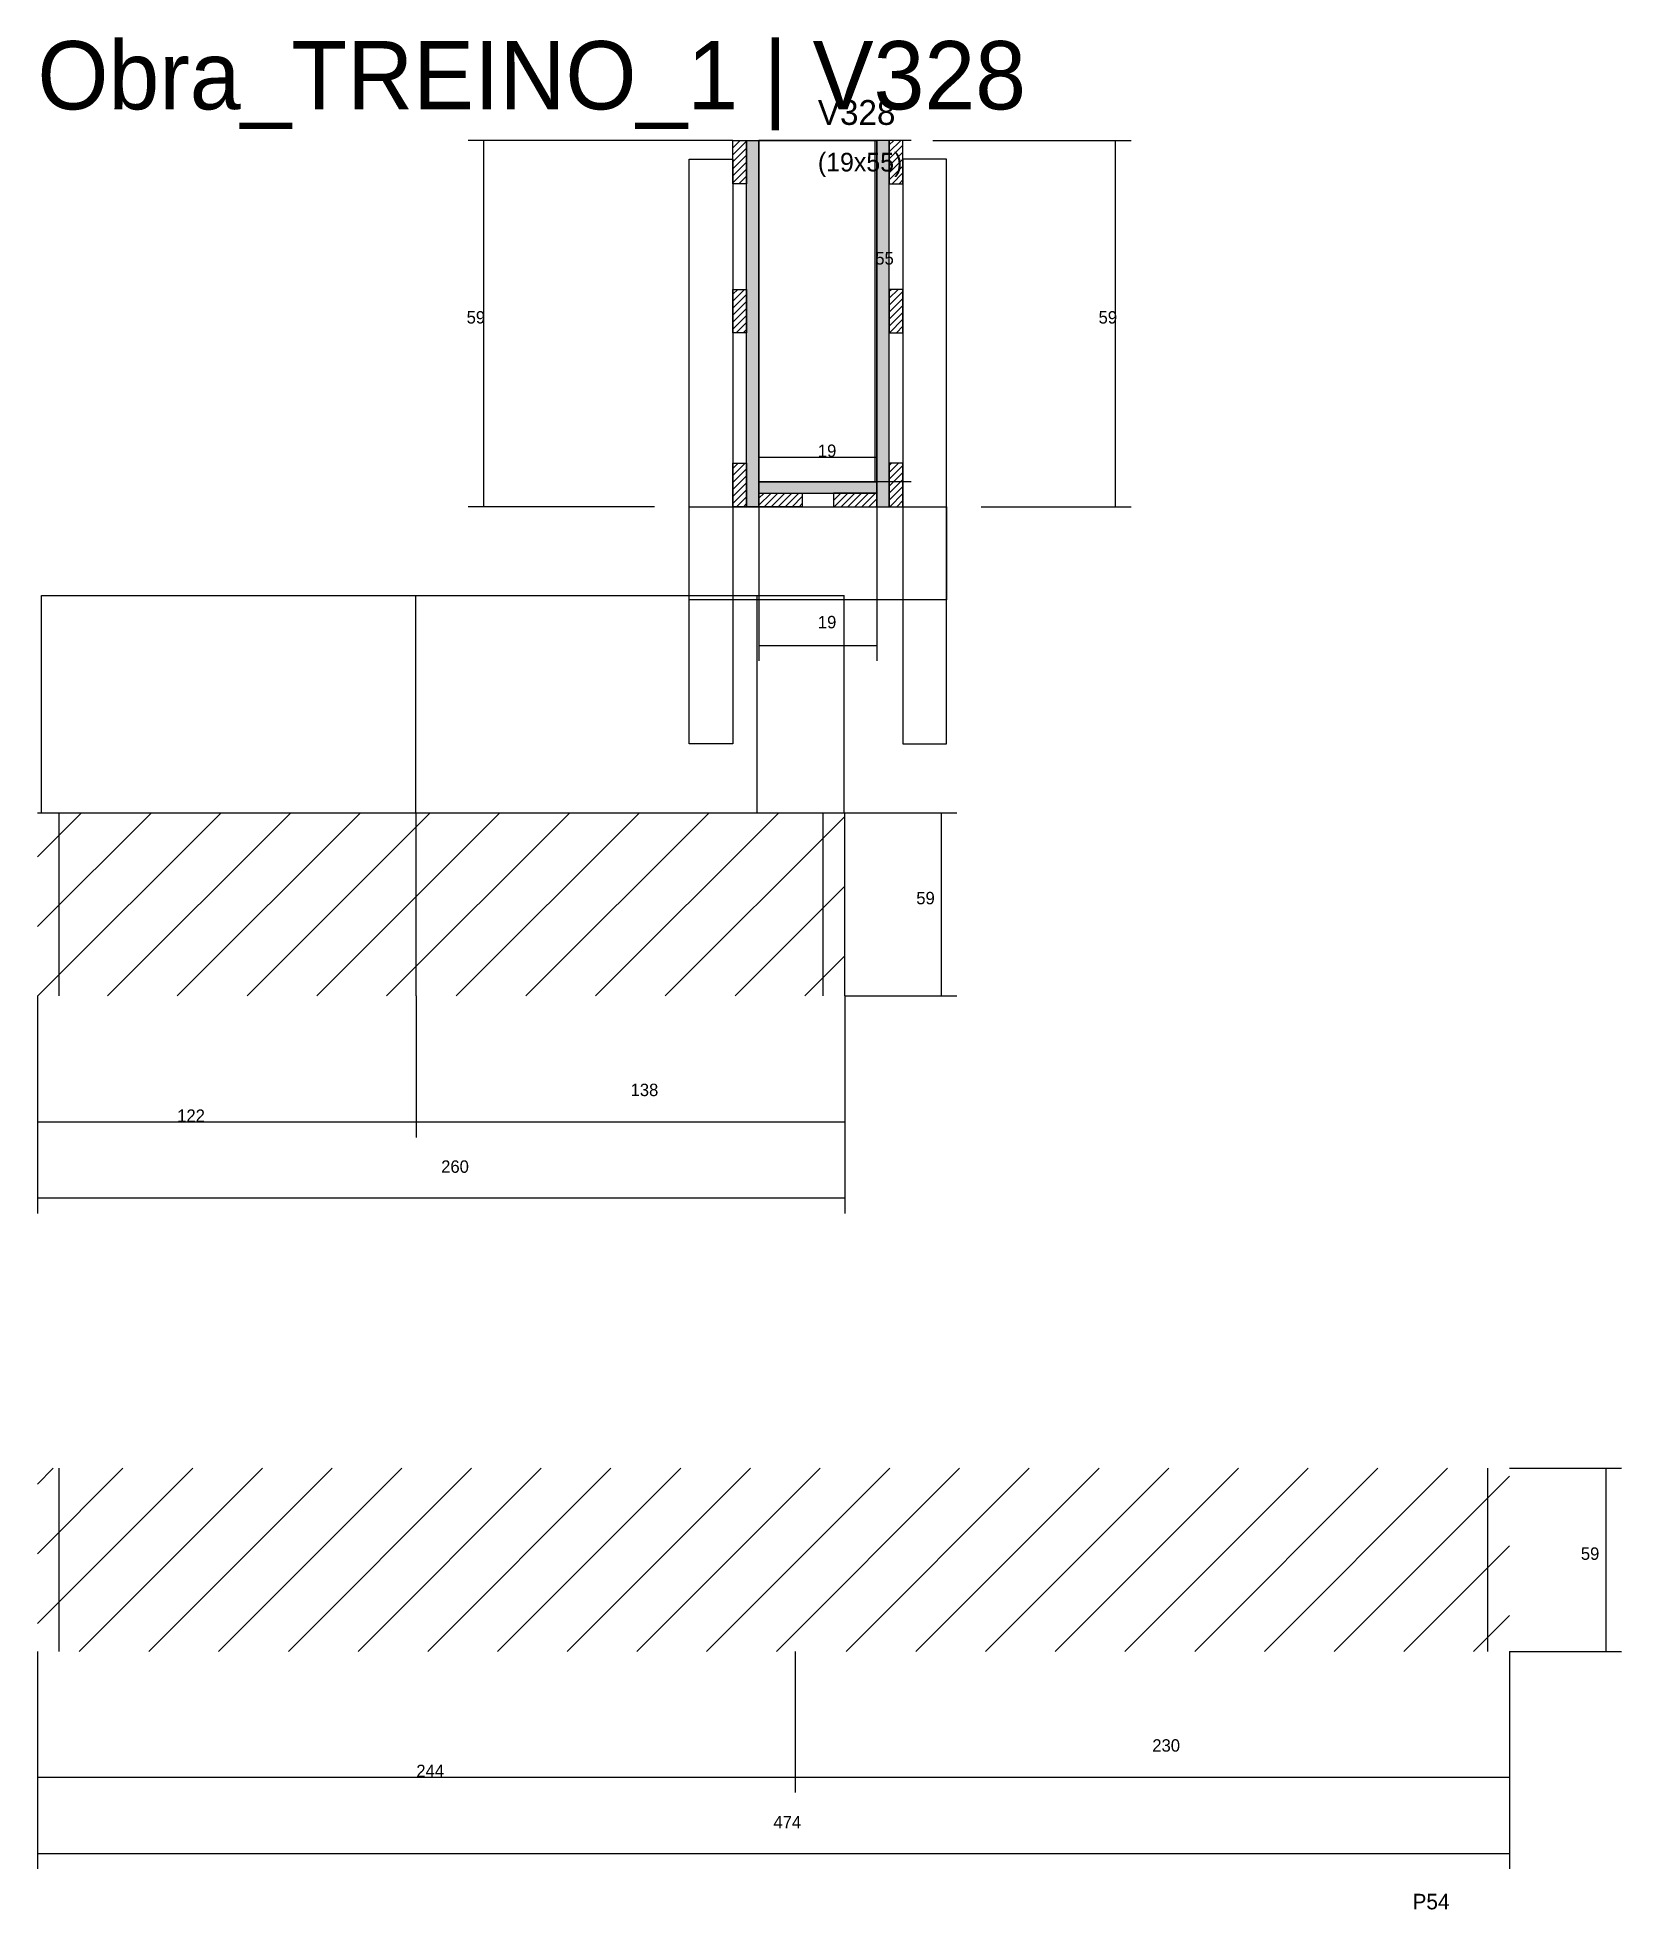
# Model space of a CAD drawing. Header units: metres. Extents: x -41 to 34800, y -36000 to 1848.
# Drawn here: x 14580 to 15090, y -2440 to -1837 of the extents above; entities that cross this region are included whole.
import ezdxf

# ---------------------------------------------------------------- set-up
doc = ezdxf.new("R2010")
doc.units = ezdxf.units.M
for name, color, linetype in [('CONCRETO', 251, 'Continuous'), ('COTA', 4, 'Continuous'), ('Cota Seção (2x)', 4, 'Continuous'), ('Hachura', 253, 'Continuous'), ('LABEL_ID', 3, 'Continuous'), ('Madeira', 126, 'Continuous'), ('NOMENCLATURA', 7, 'Continuous'), ('Painéis', 200, 'Continuous'), ('REAPROVEITAMENTO', 251, 'Continuous'), ('SARR_2.2x7', 40, 'Continuous'), ('SARR_3.5x7', 81, 'Continuous'), ('Texto Seção', 7, 'Continuous')]:
    doc.layers.add(name, color=color, linetype=linetype)

msp = doc.modelspace()

# ---------------------------------------------------------------- texts
at = {"layer": 'COTA'}
for s, p in [('59', (14718.2, -1929)), ('59', (14921.7, -1929)), ('19', (14831.3, -2027.2)), ('59', (14863, -2116.1)), ('138', (14771, -2177.9)), ('122', (14625, -2186.2)), ('260', (14710, -2202.6)), ('59', (15077, -2327.3)), ('230', (14939, -2389.1)), ('244', (14702, -2397.3)), ('474', (14817, -2413.8))]:
    msp.add_text(s, height=4, dxfattribs=at).set_placement(p)
at = {"layer": 'Cota Seção (2x)'}
for s, p in [('55', (14849.8, -1910)), ('19', (14831.3, -1972))]:
    msp.add_text(s, height=4, dxfattribs=at).set_placement(p)
at = {"layer": 'LABEL_ID'}
msp.add_text('Obra_TREINO_1 | V328', height=22, dxfattribs=at).set_placement((14580, -1860))
at = {"layer": 'NOMENCLATURA'}
msp.add_text('P54', height=5, dxfattribs=at).set_placement((15022.8, -2439.9))
at = {"layer": 'Texto Seção'}
for s, height, p in [('V328', 8, (14831.3, -1865)), ('(19x55)', 6, (14831.3, -1880))]:
    msp.add_text(s, height=height, dxfattribs=at).set_placement(p)

# ---------------------------------------------------------------- hatches: boundary and pattern name
at = {"layer": 'Hachura'}
h = msp.add_hatch(dxfattribs=at)
h.set_pattern_fill('ANSI31', scale=0.5)
h.paths.add_polyline_path([(14808.3, -1884), (14803.9, -1884), (14803.9, -1884), (14803.9, -1870), (14803.9, -1870), (14808.3, -1870), (14808.3, -1870), (14808.3, -1884)])
h = msp.add_hatch(color=8, dxfattribs=at)
h.dxf.hatch_style = 1
h.paths.add_polyline_path([(14812.3, -1870), (14808.3, -1870), (14808.3, -1870), (14808.3, -1988), (14808.3, -1988), (14812.3, -1988), (14812.3, -1988), (14812.3, -1870)])
h = msp.add_hatch(color=8, dxfattribs=at)
h.dxf.hatch_style = 1
h.paths.add_polyline_path([(14854.3, -1870), (14850.3, -1870), (14850.3, -1870), (14850.3, -1988), (14850.3, -1988), (14854.3, -1988), (14854.3, -1988), (14854.3, -1870)])
h = msp.add_hatch(dxfattribs=at)
h.set_pattern_fill('ANSI31', scale=0.5)
h.paths.add_polyline_path([(14854.3, -1884), (14858.7, -1884), (14858.7, -1884), (14858.7, -1870), (14858.7, -1870), (14854.3, -1870), (14854.3, -1870), (14854.3, -1884)])
h = msp.add_hatch(dxfattribs=at)
h.set_pattern_fill('ANSI31', scale=0.5)
h.paths.add_polyline_path([(14808.3, -1932), (14803.9, -1932), (14803.9, -1932), (14803.9, -1918), (14803.9, -1918), (14808.3, -1918), (14808.3, -1918), (14808.3, -1932)])
h = msp.add_hatch(dxfattribs=at)
h.set_pattern_fill('ANSI31', scale=0.5)
h.paths.add_polyline_path([(14854.3, -1932), (14858.7, -1932), (14858.7, -1932), (14858.7, -1918), (14858.7, -1918), (14854.3, -1918), (14854.3, -1918), (14854.3, -1932)])
h = msp.add_hatch(dxfattribs=at)
h.set_pattern_fill('ANSI31', scale=0.5)
h.paths.add_polyline_path([(14808.3, -1988), (14803.9, -1988), (14803.9, -1988), (14803.9, -1974), (14803.9, -1974), (14808.3, -1974), (14808.3, -1974), (14808.3, -1988)])
h = msp.add_hatch(dxfattribs=at)
h.set_pattern_fill('ANSI31', scale=0.5)
h.paths.add_polyline_path([(14854.3, -1988), (14858.7, -1988), (14858.7, -1988), (14858.7, -1974), (14858.7, -1974), (14854.3, -1974), (14854.3, -1974), (14854.3, -1988)])
h = msp.add_hatch(color=8, dxfattribs=at)
h.dxf.hatch_style = 1
h.paths.add_polyline_path([(14850.3, -1983.6), (14850.3, -1980), (14850.3, -1980), (14812.3, -1980), (14812.3, -1980), (14812.3, -1983.6), (14812.3, -1983.6), (14850.3, -1983.6)])
h = msp.add_hatch(dxfattribs=at)
h.set_pattern_fill('ANSI31', scale=0.5)
h.paths.add_polyline_path([(14812.3, -1988), (14812.3, -1983.6), (14812.3, -1983.6), (14826.3, -1983.6), (14826.3, -1983.6), (14826.3, -1988), (14826.3, -1988), (14812.3, -1988)])
h = msp.add_hatch(dxfattribs=at)
h.set_pattern_fill('ANSI31', scale=0.5)
h.paths.add_polyline_path([(14850.3, -1988), (14850.3, -1983.6), (14850.3, -1983.6), (14836.3, -1983.6), (14836.3, -1983.6), (14836.3, -1988), (14836.3, -1988), (14850.3, -1988)])
at = {"layer": 'REAPROVEITAMENTO'}
h = msp.add_hatch(dxfattribs=at)
h.set_pattern_fill('ANSI31', scale=5)
h.paths.add_polyline_path([(14840, -2145.6), (14840, -2086.6), (14840, -2086.6), (14580, -2086.6), (14580, -2086.6), (14580, -2145.6), (14580, -2145.6), (14840, -2145.6)])
h = msp.add_hatch(dxfattribs=at)
h.set_pattern_fill('ANSI31', scale=5)
h.paths.add_polyline_path([(15054, -2356.8), (15054, -2297.8), (15054, -2297.8), (14580, -2297.8), (14580, -2297.8), (14580, -2356.8), (14580, -2356.8), (15054, -2356.8)])

# ---------------------------------------------------------------- linework, layer by layer
at = {"layer": 'CONCRETO'}
for points in [[(14812.3, -1870), (14812.3, -1870), (14850.3, -1870), (14850.3, -1898), (14850.3, -1898), (14850.3, -1980), (14812.3, -1980), (14812.3, -1870)], [(14812.3, -1980), (14850.3, -1980), (14850.3, -1870), (14812.3, -1870)]]:
    msp.add_lwpolyline(points, close=True, dxfattribs=at)
at = {"layer": 'COTA'}
for p, q in [((14803.9, -1870), (14718.7, -1870)), ((14723.7, -1988), (14723.7, -1870)), ((14868.3, -1870), (14932.2, -1870)), ((14927.2, -1988), (14927.2, -1870)), ((14778.7, -1988), (14718.7, -1988)), ((14812.3, -1988), (14812.3, -2037.7)), ((14850.3, -1988), (14850.3, -2037.7)), ((14883.9, -1988), (14932.2, -1988)), ((14812.3, -2032.7), (14850.3, -2032.7)), ((14840, -2086.6), (14876.1, -2086.6)), ((14871.1, -2145.6), (14871.1, -2086.6)), ((14580, -2145.6), (14580, -2191.2)), ((14580, -2145.6), (14580, -2215.7)), ((14702, -2145.6), (14702, -2191.2)), ((14702, -2145.6), (14702, -2191.2)), ((14840, -2145.6), (14840, -2191.2)), ((14840, -2145.6), (14840, -2215.7)), ((14840, -2145.6), (14876.1, -2145.6)), ((14580, -2186.2), (14702, -2186.2)), ((14702, -2186.2), (14840, -2186.2)), ((14580, -2210.7), (14840, -2210.7)), ((15054, -2297.8), (15090.1, -2297.8)), ((15085.1, -2356.8), (15085.1, -2297.8)), ((14580, -2356.8), (14580, -2402.3)), ((14580, -2356.8), (14580, -2426.9)), ((14824, -2356.8), (14824, -2402.3)), ((14824, -2356.8), (14824, -2402.3)), ((15054, -2356.8), (15054, -2402.3)), ((15054, -2356.8), (15054, -2426.9)), ((15054, -2356.8), (15090.1, -2356.8)), ((14580, -2397.3), (14824, -2397.3)), ((14824, -2397.3), (15054, -2397.3)), ((14580, -2421.9), (15054, -2421.9))]:
    msp.add_line(p, q, dxfattribs=at)
at = {"layer": 'Cota Seção (2x)'}
for p, q in [((14861.3, -1870), (14844.8, -1870)), ((14849.8, -1980), (14849.8, -1870)), ((14812.3, -1988), (14812.3, -1967)), ((14812.3, -1972), (14850.3, -1972)), ((14850.3, -1988), (14850.3, -1967)), ((14861.3, -1980), (14844.8, -1980))]:
    msp.add_line(p, q, dxfattribs=at)
at = {"layer": 'Madeira'}
for points in [[(14808.3, -1884), (14803.9, -1884), (14803.9, -1870), (14808.3, -1870)], [(14854.3, -1884), (14858.7, -1884), (14858.7, -1870), (14854.3, -1870)], [(14808.3, -1932), (14803.9, -1932), (14803.9, -1918), (14808.3, -1918)], [(14854.3, -1932), (14858.7, -1932), (14858.7, -1918), (14854.3, -1918)], [(14808.3, -1988), (14803.9, -1988), (14803.9, -1974), (14808.3, -1974)], [(14854.3, -1988), (14858.7, -1988), (14858.7, -1974), (14854.3, -1974)], [(14812.3, -1988), (14812.3, -1983.6), (14826.3, -1983.6), (14826.3, -1988)], [(14850.3, -1988), (14850.3, -1983.6), (14836.3, -1983.6), (14836.3, -1988)]]:
    msp.add_lwpolyline(points, close=True, dxfattribs=at)
at = {"layer": 'Painéis'}
for p, q in [((14812.3, -1988), (14812.3, -1870)), ((14812.3, -1980), (14850.3, -1980)), ((14812.3, -1983.6), (14812.3, -1980)), ((14581.3, -2016.6), (14701.8, -2016.6)), ((14581.3, -2086.6), (14581.3, -2016.6)), ((14701.8, -2086.6), (14701.8, -2016.6)), ((14701.8, -2016.6), (14811.8, -2016.6)), ((14701.8, -2086.6), (14701.8, -2016.6)), ((14811.8, -2086.6), (14811.8, -2016.6)), ((14811.8, -2016.6), (14839.8, -2016.6)), ((14811.8, -2086.6), (14811.8, -2016.6)), ((14839.8, -2086.6), (14839.8, -2016.6)), ((14580, -2086.6), (14840, -2086.6)), ((14581.3, -2086.6), (14701.8, -2086.6)), ((14701.8, -2086.6), (14811.8, -2086.6)), ((14702, -2145.6), (14702, -2086.6)), ((14811.8, -2086.6), (14839.8, -2086.6)), ((14840, -2145.6), (14840, -2086.6))]:
    msp.add_line(p, q, dxfattribs=at)
for points in [[(14808.3, -1870), (14812.3, -1870), (14812.3, -1988), (14808.3, -1988)], [(14854.3, -1870), (14850.3, -1870), (14850.3, -1988), (14854.3, -1988)], [(14850.3, -1983.6), (14850.3, -1980), (14812.3, -1980), (14812.3, -1983.6)]]:
    msp.add_lwpolyline(points, close=True, dxfattribs=at)
at = {"layer": 'SARR_2.2x7'}
for p, q in [((14587, -2145.6), (14587, -2086.6)), ((14833, -2145.6), (14833, -2086.6)), ((14587, -2356.8), (14587, -2297.8)), ((15047, -2356.8), (15047, -2297.8))]:
    msp.add_line(p, q, dxfattribs=at)
at = {"layer": 'SARR_3.5x7'}
for points in [[(14789.9, -1876), (14803.9, -1876), (14803.9, -2064.4), (14789.9, -2064.4)], [(14872.7, -1876), (14858.7, -1876), (14858.7, -2064.4), (14872.7, -2064.4)], [(14789.9, -1988), (14872.7, -1988), (14872.7, -2018), (14789.9, -2018)]]:
    msp.add_lwpolyline(points, close=True, dxfattribs=at)

msp.set_redraw_order([(e.dxf.handle, doc.entitydb.next_handle()) for e in msp.query("TEXT MTEXT ATTDEF DIMENSION ARC_DIMENSION")])  # texts and dimensions are drawn at this point

doc.saveas('drawing.dxf')
